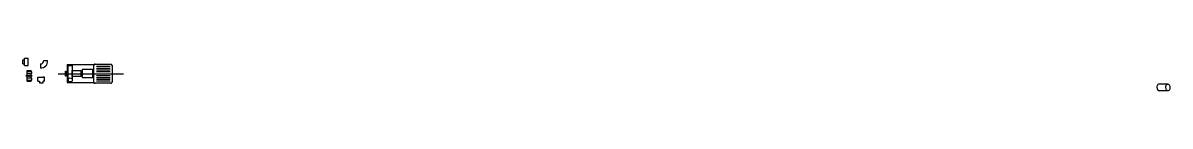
# Model space of a CAD drawing. Header units: millimetres. Extents: x 158645 to 1043550, y -60647 to 236438.
# Drawn here: x 408060 to 517341, y 132326 to 135452 of the extents above; entities that cross this region are included whole.
import ezdxf

# ---------------------------------------------------------------- set-up
doc = ezdxf.new("R2010")
doc.units = ezdxf.units.MM
doc.layers.add('опорудование', color=7, linetype='Continuous')

msp = doc.modelspace()

# ---------------------------------------------------------------- linework, layer by layer
at = {"layer": 'опорудование', "color": 7, "ltscale": 80}
for p, q in [((408060.039, 134899.83), (408060.039, 135299.88)), ((408060.039, 135299.88), (408203.062, 135299.88)), ((408060.039, 134899.83), (408203.062, 134899.83)), ((408208.811, 134756.955), (408208.811, 135452.28)), ((408208.811, 135452.28), (408556.486, 135452.28)), ((408208.811, 134756.955), (408556.486, 134756.955)), ((408556.486, 134756.955), (408556.486, 135452.28)), ((409730.023, 134896.933), (409730.023, 134527.348)), ((410050.902, 135217.683), (410403.479, 135217.432)), ((412276.049, 134830.541), (414824.285, 134830.541)), ((412276.049, 134830.541), (412276.049, 134133.935)), ((415075.632, 134669.811), (416358.714, 134669.811)), ((415075.632, 134496.013), (416358.714, 134496.013)), ((408469.29, 134151.725), (408469.29, 134280.853)), ((408469.29, 134280.853), (408842.354, 134280.853)), ((408469.29, 133788.036), (408469.29, 133980.181)), ((408469.29, 133529.876), (408469.29, 133715.092)), ((408469.29, 133252.737), (408469.29, 133358.331)), ((408842.354, 134151.725), (408842.354, 134280.853)), ((408842.354, 133788.036), (408842.354, 133980.181)), ((408842.354, 133529.876), (408842.354, 133715.092)), ((408842.354, 133250.524), (408842.354, 133358.331)), ((409485.763, 133649.592), (409985.342, 133649.592)), ((409485.763, 133249.542), (409485.763, 133649.592)), ((410128.364, 133649.592), (409985.342, 133649.592)), ((410128.364, 133249.542), (410128.364, 133649.592)), ((412161.514, 133808.064), (412371.737, 133858.755)), ((412168.763, 134133.935), (412378.985, 134090.485)), ((412276.049, 133804.119), (412276.049, 133112.401)), ((413575.079, 134061.519), (413727.309, 134061.519)), ((413575.079, 133873.238), (413727.309, 133873.238)), ((414691.432, 134061.519), (414800.168, 134061.519)), ((414691.432, 133873.238), (414800.168, 133873.238)), ((415075.632, 134343.94), (416358.714, 134343.94)), ((415075.632, 134170.142), (416358.714, 134170.142)), ((415075.632, 133779.098), (416358.714, 133779.098)), ((415075.632, 133605.301), (416358.714, 133605.301)), ((415075.632, 133453.228), (416358.714, 133453.228)), ((408469.29, 133252.737), (408842.354, 133250.524)), ((409485.763, 133249.542), (409628.786, 133249.542)), ((409628.786, 133249.542), (409628.786, 133106.667)), ((409634.535, 133106.667), (409982.209, 133106.667)), ((409982.209, 133106.667), (409982.209, 133249.542)), ((410128.364, 133249.542), (409982.209, 133249.542)), ((412276.049, 133112.401), (414804.45, 133112.401)), ((415075.632, 133279.43), (416358.714, 133279.43)), ((517110.966, 132977.075), (516254.61, 132977.075)), ((517151.297, 132332.446), (516292.613, 132332.446))]:
    msp.add_line(p, q, dxfattribs=at)
at = {"layer": 'опорудование', "color": 3, "ltscale": 80}
msp.add_line((411422.319, 133966.612), (417635.583, 133966.612), dxfattribs=at)
at = {"layer": 'опорудование', "color": 7, "ltscale": 80}
for points in [[(412378.985, 133425.59), (412378.985, 134742.226), (412741.439, 134742.226), (412741.439, 133462.793)], [(414802.201, 133173.122), (414800.168, 134769.822)], [(414916.154, 134879.816), (416452.952, 134879.816)], [(416554.439, 134784.322), (416554.439, 133163.56)], [(408591.172, 133715.092), (408355.922, 133715.092), (408355.922, 133788.036), (408592.301, 133788.036)], [(408706.047, 133788.036), (408906.881, 133788.036), (408906.881, 133715.092), (408707.177, 133715.092)], [(416445.695, 133056.689), (414925.21, 133055.013)]]:
    msp.add_lwpolyline(points, dxfattribs=at)
for points in [[(408420.139, 134151.725), (408420.139, 133980.181), (408891.4, 133980.181), (408891.4, 134151.725)], [(408420.139, 133529.876), (408420.139, 133358.331), (408891.4, 133358.331), (408891.4, 133529.876)], [(412110.771, 134199.109), (412168.763, 134199.109), (412168.763, 133742.89), (412110.771, 133742.89)], [(412741.439, 134264.283), (413575.079, 134264.283), (413575.079, 133699.441), (412741.439, 133699.441)], [(413727.309, 134394.631), (414691.432, 134394.631), (414691.432, 133576.334), (413727.309, 133576.334)]]:
    msp.add_lwpolyline(points, close=True, dxfattribs=at)
for centre, radius in [((408649.174, 133750.675), 68.047), ((412567.461, 133373.571), 195.522)]:
    msp.add_circle(centre, radius, dxfattribs=at)
for centre, radius, start, end in [((409730.151, 135217.683), 320.75, 269.97718203, 360), ((409800.997, 135131.741), 608.546, 263.30250545, 8.09483501), ((414923.402, 134756.024), 124.004, 86.64882422, 186.38844567), ((416408.937, 134731.364), 154.839, 350.57895143, 73.48527093), ((414894.499, 133146.138), 96.162, 163.70343999, 288.62462232), ((416431.18, 133183.015), 127.157, 276.55489922, 14.22262234)]:
    msp.add_arc(centre, radius, start, end, dxfattribs=at)
msp.add_ellipse((516287.795, 132654.761), major_axis=(-20.165, 322.314), ratio=0.6161281141, start_param=6.2061279421, end_param=9.4247779608, dxfattribs=at)
msp.add_ellipse((517131.132, 132654.761), major_axis=(-20.165, 322.314), ratio=0.6161281141, dxfattribs=at)

doc.saveas('drawing.dxf')
